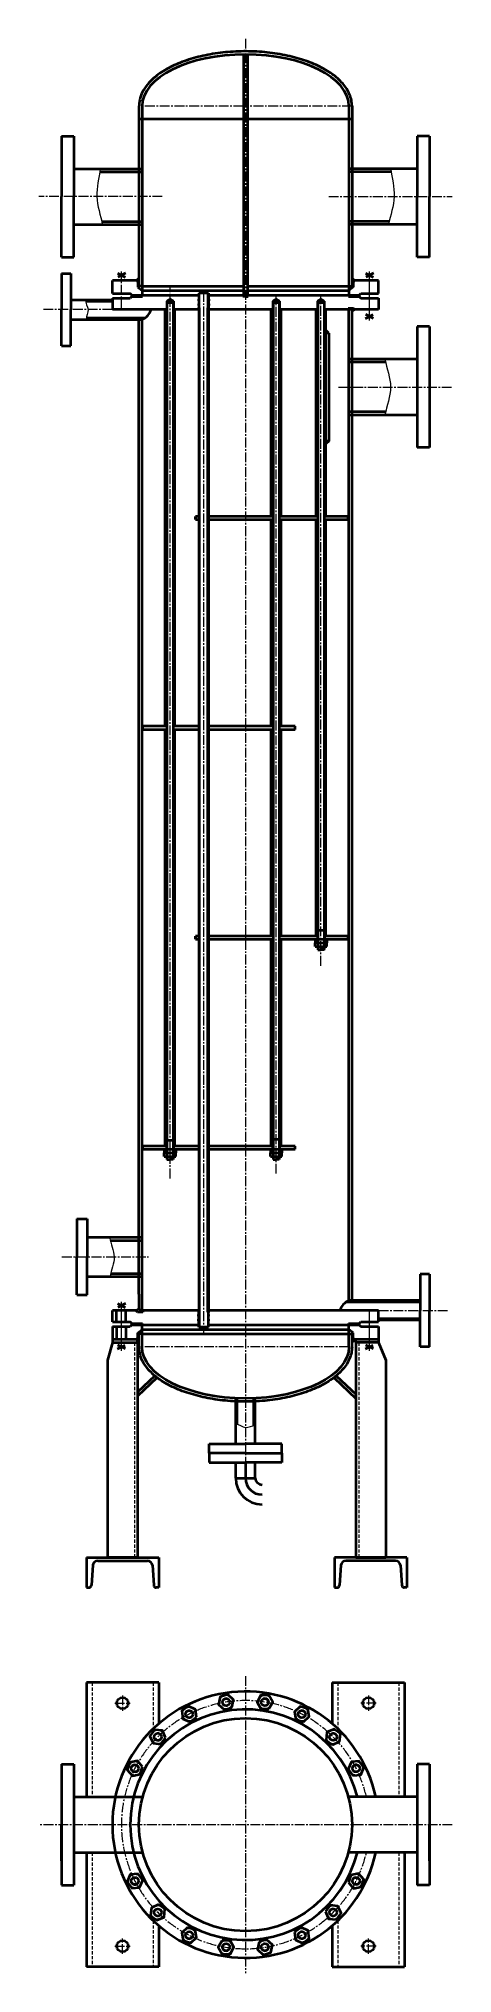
# Model space of a CAD drawing. Header units: millimetres. Extents: x -429811 to -211006, y 118619 to 258323.
# Drawn here: x -217172 to -216372, y 119811 to 123553 of the extents above; entities that cross this region are included whole.
import ezdxf

# ---------------------------------------------------------------- set-up
doc = ezdxf.new("R2010")
doc.units = ezdxf.units.MM
doc.linetypes.add('CENTER2', pattern=[28.575, 19.05, -3.175, 3.175, -3.175])
doc.linetypes.add('DASHED2', pattern=[9.525, 6.35, -3.175])
for name, color, linetype, lineweight in [('图层1', 7, 'Continuous', 40), ('图层2', 1, 'Continuous', 20), ('图层5', 3, 'DASHED2', 20), ('图层6', 4, 'CENTER2', 20)]:
    doc.layers.add(name, color=color, linetype=linetype, lineweight=lineweight)

msp = doc.modelspace()

# ---------------------------------------------------------------- linework, layer by layer
at = {"layer": '图层1'}
for p, q in [((-216776.41, 123522.07), (-216776.41, 123055.09)), ((-216768.41, 123522.07), (-216768.41, 123055.09)), ((-216978.41, 123422.09), (-216978.41, 123073.59)), ((-216972.41, 123422.09), (-216972.41, 123065.16)), ((-216572.41, 123422.09), (-216572.41, 123065.16)), ((-216566.41, 123422.09), (-216566.41, 123073.59)), ((-216776.41, 123397.09), (-216978.41, 123397.09)), ((-216566.41, 123397.09), (-216768.41, 123397.09)), ((-217128.41, 123364.09), (-217128.41, 123247.09)), ((-217128.41, 123364.09), (-217104.41, 123364.09)), ((-217104.41, 123364.09), (-217104.41, 123247.09)), ((-216440.41, 123364.09), (-216440.41, 123247.09)), ((-216416.41, 123364.09), (-216440.41, 123364.09)), ((-216416.41, 123364.09), (-216416.41, 123247.09)), ((-217104.41, 123301.09), (-216972.41, 123301.09)), ((-216440.41, 123301.09), (-216572.41, 123301.09)), ((-217054.28, 123295.09), (-216972.41, 123295.09)), ((-216490.54, 123295.09), (-216572.41, 123295.09)), ((-217128.41, 123130.09), (-217128.41, 123247.09)), ((-217104.41, 123130.09), (-217104.41, 123247.09)), ((-216440.41, 123130.09), (-216440.41, 123247.09)), ((-216416.41, 123130.09), (-216416.41, 123247.09)), ((-217104.41, 123193.09), (-216972.41, 123193.09)), ((-217050.98, 123199.09), (-216972.41, 123199.09)), ((-216493.83, 123199.09), (-216572.41, 123199.09)), ((-216440.41, 123193.09), (-216572.41, 123193.09)), ((-217128.41, 123130.09), (-217104.41, 123130.09)), ((-216416.41, 123130.09), (-216440.41, 123130.09)), ((-217128.41, 123098.59), (-217128.41, 123028.59)), ((-217128.41, 123098.59), (-217110.41, 123098.59)), ((-217110.41, 123098.59), (-217110.41, 123028.59)), ((-217029.91, 123059.59), (-217029.91, 123084.59)), ((-216983.41, 123084.59), (-217029.91, 123084.59)), ((-217020.21, 123098.92), (-217005.36, 123091.31)), ((-217004.6, 123098.92), (-217019.45, 123091.31)), ((-216983.41, 123084.59), (-216978.41, 123089.59)), ((-216983.41, 123084.59), (-216980.41, 123081.59)), ((-216980.41, 123081.59), (-216980.41, 123071.59)), ((-216980.41, 123081.59), (-216978.41, 123081.59)), ((-216561.41, 123084.59), (-216566.41, 123089.59)), ((-216564.41, 123081.59), (-216566.41, 123081.59)), ((-216561.41, 123084.59), (-216564.41, 123081.59)), ((-216564.41, 123081.59), (-216564.41, 123071.59)), ((-216514.91, 123084.59), (-216561.41, 123084.59)), ((-216540.21, 123098.92), (-216525.36, 123091.31)), ((-216524.6, 123098.92), (-216539.45, 123091.31)), ((-216514.91, 123059.59), (-216514.91, 123084.59)), ((-217110.41, 123047.59), (-217029.91, 123047.59)), ((-217081.88, 123044.59), (-217029.91, 123044.59)), ((-217029.91, 123059.59), (-216995.41, 123059.59)), ((-217029.91, 123050.59), (-216995.41, 123050.59)), ((-217029.91, 123050.59), (-217029.91, 123028.59)), ((-216992.41, 123056.59), (-216995.41, 123059.59)), ((-216992.41, 123053.59), (-216995.41, 123050.59)), ((-216992.41, 123056.59), (-216865.98, 123056.59)), ((-216992.41, 123056.59), (-216992.41, 123053.59)), ((-216992.41, 123053.59), (-216971.41, 123053.59)), ((-216972.41, 123073.59), (-216980.41, 123073.59)), ((-216980.41, 123071.59), (-216972.41, 123065.16)), ((-216975.03, 123056.59), (-216975.03, 123053.59)), ((-216972.41, 123073.59), (-216776.41, 123073.59)), ((-216972.41, 123065.16), (-216972.41, 123056.59)), ((-216972.41, 123065.16), (-216776.41, 123065.16)), ((-216971.41, 123056.59), (-216862.98, 123056.59)), ((-216971.41, 123056.59), (-216971.41, 123053.59)), ((-216924.81, 123044.59), (-216918.31, 123048.83)), ((-216911.81, 123044.59), (-216924.81, 123044.59)), ((-216924.81, 123044.59), (-216924.81, 123029.59)), ((-216924.31, 123042.11), (-216924.31, 121384.78)), ((-216924.31, 123042.11), (-216912.31, 123042.11)), ((-216918.31, 123048.83), (-216911.81, 123044.59)), ((-216912.31, 123042.11), (-216912.31, 121384.78)), ((-216911.81, 123044.59), (-216911.81, 123029.59)), ((-216863.56, 123056.59), (-216862.98, 123055.59)), ((-216863.48, 123048.59), (-216863.48, 123045.59)), ((-216862.98, 123048.59), (-216863.48, 123048.59)), ((-216863.48, 123045.59), (-216862.98, 123045.59)), ((-216863.48, 123039.59), (-216863.48, 123036.59)), ((-216862.98, 123039.59), (-216863.48, 123039.59)), ((-216862.98, 123060.59), (-216862.98, 123029.59)), ((-216843.86, 123060.59), (-216862.98, 123060.59)), ((-216861.78, 123032.71), (-216861.78, 123060.59)), ((-216844.93, 123032.71), (-216844.93, 123060.59)), ((-216843.73, 123060.59), (-216843.73, 123029.59)), ((-216843.16, 123056.59), (-216843.73, 123055.59)), ((-216843.73, 123056.59), (-216777.41, 123056.59)), ((-216843.73, 123055.59), (-216843.73, 123048.59)), ((-216843.23, 123048.59), (-216843.73, 123048.59)), ((-216843.73, 123045.59), (-216843.73, 123039.59)), ((-216843.73, 123045.59), (-216843.23, 123045.59)), ((-216843.23, 123039.59), (-216843.73, 123039.59)), ((-216843.23, 123048.59), (-216843.23, 123045.59)), ((-216843.23, 123039.59), (-216843.23, 123036.59)), ((-216777.41, 123053.59), (-216777.41, 123056.59)), ((-216777.41, 123055.09), (-216767.41, 123055.09)), ((-216772.41, 123053.59), (-216777.41, 123053.59)), ((-216772.41, 123053.59), (-216767.41, 123053.59)), ((-216768.41, 123073.59), (-216572.41, 123073.59)), ((-216768.41, 123065.16), (-216572.41, 123065.16)), ((-216767.41, 123056.59), (-216573.41, 123056.59)), ((-216767.41, 123053.59), (-216767.41, 123056.59)), ((-216713.11, 123048.83), (-216719.61, 123044.59)), ((-216719.61, 123044.59), (-216706.61, 123044.59)), ((-216719.61, 123044.59), (-216719.61, 123029.59)), ((-216719.11, 123042.11), (-216707.11, 123042.11)), ((-216719.11, 123042.11), (-216719.11, 121384.78)), ((-216706.61, 123044.59), (-216713.11, 123048.83)), ((-216707.11, 123042.11), (-216707.11, 121384.78)), ((-216706.61, 123044.59), (-216706.61, 123029.59)), ((-216626.5, 123048.83), (-216633, 123044.59)), ((-216633, 123044.59), (-216633, 123029.59)), ((-216633, 123044.59), (-216620, 123044.59)), ((-216632.5, 123042.11), (-216632.5, 121790.78)), ((-216632.5, 123042.11), (-216620.5, 123042.11)), ((-216620, 123044.59), (-216626.5, 123048.83)), ((-216620.5, 123042.11), (-216620.5, 121790.78)), ((-216620, 123044.59), (-216620, 123029.59)), ((-216573.41, 123056.59), (-216573.41, 123053.59)), ((-216573.41, 123056.59), (-216552.41, 123056.59)), ((-216573.41, 123053.59), (-216552.41, 123053.59)), ((-216572.41, 123073.59), (-216564.41, 123073.59)), ((-216564.41, 123071.59), (-216572.41, 123065.16)), ((-216572.41, 123065.16), (-216572.41, 123056.59)), ((-216569.79, 123056.59), (-216569.79, 123053.59)), ((-216552.41, 123056.59), (-216549.41, 123059.59)), ((-216552.41, 123056.59), (-216552.41, 123053.59)), ((-216552.41, 123053.59), (-216549.41, 123050.59)), ((-216549.41, 123059.59), (-216514.91, 123059.59)), ((-216549.41, 123050.59), (-216514.91, 123050.59)), ((-216514.91, 123050.59), (-216514.91, 123028.59)), ((-217128.41, 122958.59), (-217128.41, 123028.59)), ((-217110.41, 122958.59), (-217110.41, 123028.59)), ((-217110.41, 123009.59), (-216972.41, 123009.59)), ((-217080.14, 123012.59), (-216966.8, 123012.59)), ((-216925.81, 123028.59), (-217029.91, 123028.59)), ((-216978.41, 121124.02), (-216978.41, 123009.59)), ((-216972.41, 121089.59), (-216972.41, 123009.59)), ((-216927.81, 122222.59), (-216927.81, 123028.59)), ((-216925.81, 123028.59), (-216924.81, 123029.59)), ((-216925.81, 123028.59), (-216924.31, 123027.27)), ((-216925.81, 122222.59), (-216925.81, 123028.59)), ((-216924.81, 123029.59), (-216924.31, 123029.59)), ((-216911.81, 123029.59), (-216912.31, 123029.59)), ((-216910.81, 123028.59), (-216912.31, 123027.27)), ((-216910.81, 123028.59), (-216911.81, 123029.59)), ((-216862.86, 123028.59), (-216910.81, 123028.59)), ((-216910.81, 122222.59), (-216910.81, 123028.59)), ((-216908.81, 122222.59), (-216908.81, 123028.59)), ((-216863.56, 123028.59), (-216862.98, 123029.59)), ((-216863.48, 123036.59), (-216862.98, 123036.59)), ((-216862.86, 123031.59), (-216862.98, 123032.71)), ((-216862.98, 123029.59), (-216862.86, 123029.59)), ((-216862.86, 123031.59), (-216862.86, 121089.59)), ((-216861.66, 123031.59), (-216861.78, 123032.71)), ((-216861.66, 121089.59), (-216861.66, 123031.59)), ((-216845.06, 123031.59), (-216844.93, 123032.71)), ((-216845.06, 121089.59), (-216845.06, 123031.59)), ((-216843.86, 123031.59), (-216843.73, 123032.71)), ((-216843.86, 123031.59), (-216843.86, 121089.59)), ((-216843.86, 123029.59), (-216843.73, 123029.59)), ((-216720.61, 123028.59), (-216843.86, 123028.59)), ((-216843.73, 123036.59), (-216843.73, 123029.59)), ((-216843.73, 123036.59), (-216843.23, 123036.59)), ((-216843.16, 123028.59), (-216843.73, 123029.59)), ((-216722.61, 122628.59), (-216722.61, 123028.59)), ((-216720.61, 123028.59), (-216719.61, 123029.59)), ((-216720.61, 123028.59), (-216719.11, 123027.38)), ((-216720.61, 122628.59), (-216720.61, 123028.59)), ((-216719.61, 123029.59), (-216719.11, 123029.59)), ((-216706.61, 123029.59), (-216707.11, 123029.59)), ((-216705.61, 123028.59), (-216707.11, 123027.38)), ((-216705.61, 123028.59), (-216706.61, 123029.59)), ((-216634, 123028.59), (-216705.61, 123028.59)), ((-216705.61, 122628.59), (-216705.61, 123028.59)), ((-216703.61, 122628.59), (-216703.61, 123028.59)), ((-216636, 122628.59), (-216636, 123028.59)), ((-216634, 123028.59), (-216633, 123029.59)), ((-216634, 123028.59), (-216632.5, 123027.38)), ((-216634, 122628.59), (-216634, 123028.59)), ((-216633, 123029.59), (-216632.5, 123029.59)), ((-216620, 123029.59), (-216620.5, 123029.59)), ((-216619, 123028.59), (-216620.5, 123027.38)), ((-216619, 123028.59), (-216620, 123029.59)), ((-216573.91, 123028.59), (-216619, 123028.59)), ((-216619, 122628.59), (-216619, 123028.59)), ((-216617, 122628.59), (-216617, 123028.59)), ((-216573.91, 123028.59), (-216573.91, 123031.59)), ((-216573.91, 123031.59), (-216563.41, 123031.59)), ((-216572.41, 121111.59), (-216572.41, 123031.59)), ((-216570.41, 123031.59), (-216566.41, 123024.67)), ((-216560.41, 123028.59), (-216566.41, 123024.67)), ((-216566.41, 121111.59), (-216566.41, 123024.67)), ((-216563.41, 123031.59), (-216560.41, 123028.59)), ((-216514.91, 123028.59), (-216560.41, 123028.59)), ((-216540.21, 123011.27), (-216525.36, 123018.88)), ((-216524.6, 123011.27), (-216539.45, 123018.88)), ((-216611.35, 122983.09), (-216617, 122988.6)), ((-216611, 122983.09), (-216617, 122983.09)), ((-216611, 122983.09), (-216611, 122774.09)), ((-216416.41, 122995.59), (-216440.41, 122995.59)), ((-216440.41, 122995.59), (-216440.41, 122761.59)), ((-216416.41, 122995.59), (-216416.41, 122761.59)), ((-217128.41, 122958.59), (-217110.41, 122958.59)), ((-216440.41, 122932.59), (-216572.41, 122932.59)), ((-216501.47, 122926.59), (-216572.41, 122926.59)), ((-216501.47, 122830.59), (-216572.41, 122830.59)), ((-216440.41, 122824.59), (-216572.41, 122824.59)), ((-216611.35, 122774.09), (-216617, 122768.59)), ((-216611, 122774.09), (-216617, 122774.09)), ((-216416.41, 122761.59), (-216440.41, 122761.59)), ((-216868.91, 122622.59), (-216868.91, 122628.59)), ((-216868.91, 122628.59), (-216868.91, 122622.59)), ((-216862.86, 122628.59), (-216868.91, 122628.59)), ((-216719.11, 122628.59), (-216843.86, 122628.59)), ((-216632.5, 122628.59), (-216707.11, 122628.59)), ((-216573.91, 122628.59), (-216620.5, 122628.59)), ((-216573.91, 122622.59), (-216573.91, 122628.59)), ((-216868.91, 122622.59), (-216862.86, 122622.59)), ((-216843.86, 122622.59), (-216719.11, 122622.59)), ((-216722.61, 122222.59), (-216722.61, 122622.59)), ((-216720.61, 122222.59), (-216720.61, 122622.59)), ((-216707.11, 122622.59), (-216632.5, 122622.59)), ((-216705.61, 122222.59), (-216705.61, 122622.59)), ((-216703.61, 122222.59), (-216703.61, 122622.59)), ((-216636, 121816.59), (-216636, 122622.59)), ((-216634, 121816.59), (-216634, 122622.59)), ((-216620.5, 122622.59), (-216573.91, 122622.59)), ((-216619, 121816.59), (-216619, 122622.59)), ((-216617, 121816.59), (-216617, 122622.59)), ((-216971.41, 122222.59), (-216971.41, 122216.59)), ((-216971.41, 122216.59), (-216971.41, 122222.59)), ((-216924.31, 122222.59), (-216971.41, 122222.59)), ((-216971.41, 122216.59), (-216924.31, 122216.59)), ((-216927.81, 121410.59), (-216927.81, 122216.59)), ((-216925.81, 121410.59), (-216925.81, 122216.59)), ((-216862.86, 122222.59), (-216912.31, 122222.59)), ((-216912.31, 122216.59), (-216862.86, 122216.59)), ((-216910.81, 121410.59), (-216910.81, 122216.59)), ((-216908.81, 121410.59), (-216908.81, 122216.59)), ((-216719.11, 122222.59), (-216843.86, 122222.59)), ((-216843.86, 122216.59), (-216719.11, 122216.59)), ((-216722.61, 121816.59), (-216722.61, 122216.59)), ((-216720.61, 121816.59), (-216720.61, 122216.59)), ((-216676.41, 122222.59), (-216707.11, 122222.59)), ((-216707.11, 122216.59), (-216676.41, 122216.59)), ((-216705.61, 121816.59), (-216705.61, 122216.59)), ((-216703.61, 121816.59), (-216703.61, 122216.59)), ((-216676.41, 122216.59), (-216676.41, 122222.59)), ((-216868.91, 121816.59), (-216868.91, 121810.59)), ((-216868.91, 121810.59), (-216868.91, 121816.59)), ((-216862.86, 121816.59), (-216868.91, 121816.59)), ((-216868.91, 121810.59), (-216862.86, 121810.59)), ((-216719.11, 121816.59), (-216843.86, 121816.59)), ((-216843.86, 121810.59), (-216719.11, 121810.59)), ((-216722.61, 121410.59), (-216722.61, 121810.59)), ((-216720.61, 121410.59), (-216720.61, 121810.59)), ((-216632.5, 121816.59), (-216707.11, 121816.59)), ((-216707.11, 121810.59), (-216573.91, 121810.59)), ((-216705.61, 121410.59), (-216705.61, 121810.59)), ((-216703.61, 121410.59), (-216703.61, 121810.59)), ((-216637.61, 121810.59), (-216637.61, 121803.51)), ((-216637.61, 121803.51), (-216615.39, 121803.51)), ((-216637.61, 121796.42), (-216637.61, 121803.51)), ((-216633.28, 121816.59), (-216633.28, 121810.59)), ((-216632.5, 121827.93), (-216620.5, 121827.93)), ((-216573.91, 121816.59), (-216620.5, 121816.59)), ((-216619.73, 121816.59), (-216619.73, 121810.59)), ((-216615.39, 121810.59), (-216615.39, 121803.51)), ((-216615.39, 121796.42), (-216615.39, 121803.51)), ((-216573.91, 121810.59), (-216573.91, 121816.59)), ((-216637.61, 121796.42), (-216615.39, 121796.42)), ((-216632.5, 121790.78), (-216626.5, 121790.78)), ((-216632.5, 121790.78), (-216632.18, 121790.43)), ((-216632.18, 121790.43), (-216626.5, 121790.43)), ((-216620.5, 121790.78), (-216626.5, 121790.78)), ((-216620.83, 121790.43), (-216626.5, 121790.43)), ((-216620.5, 121790.78), (-216620.83, 121790.43)), ((-216971.41, 121404.59), (-216971.41, 121410.59)), ((-216971.41, 121410.59), (-216971.41, 121404.59)), ((-216924.31, 121410.59), (-216971.41, 121410.59)), ((-216971.41, 121404.59), (-216862.86, 121404.59)), ((-216929.42, 121404.59), (-216929.42, 121397.51)), ((-216929.42, 121390.42), (-216929.42, 121397.51)), ((-216929.42, 121397.51), (-216907.2, 121397.51)), ((-216929.42, 121390.42), (-216907.2, 121390.42)), ((-216925.08, 121410.59), (-216925.08, 121404.59)), ((-216924.31, 121421.93), (-216912.31, 121421.93)), ((-216862.86, 121410.59), (-216912.31, 121410.59)), ((-216911.54, 121410.59), (-216911.54, 121404.59)), ((-216907.2, 121404.59), (-216907.2, 121397.51)), ((-216907.2, 121390.42), (-216907.2, 121397.51)), ((-216719.11, 121410.59), (-216843.86, 121410.59)), ((-216843.86, 121404.59), (-216676.41, 121404.59)), ((-216724.22, 121404.59), (-216724.22, 121397.51)), ((-216724.22, 121397.51), (-216701.99, 121397.51)), ((-216724.22, 121390.42), (-216724.22, 121397.51)), ((-216724.22, 121390.42), (-216701.99, 121390.42)), ((-216719.88, 121410.59), (-216719.88, 121404.59)), ((-216719.11, 121424.22), (-216707.11, 121424.22)), ((-216676.41, 121410.59), (-216707.11, 121410.59)), ((-216706.33, 121410.59), (-216706.33, 121404.59)), ((-216701.99, 121404.59), (-216701.99, 121397.51)), ((-216701.99, 121390.42), (-216701.99, 121397.51)), ((-216676.41, 121404.59), (-216676.41, 121410.59)), ((-216924.31, 121384.78), (-216923.99, 121384.43)), ((-216924.31, 121384.78), (-216918.31, 121384.78)), ((-216923.99, 121384.43), (-216918.31, 121384.43)), ((-216912.31, 121384.78), (-216918.31, 121384.78)), ((-216912.64, 121384.43), (-216918.31, 121384.43)), ((-216912.31, 121384.78), (-216912.64, 121384.43)), ((-216719.11, 121384.78), (-216713.11, 121384.78)), ((-216719.11, 121384.78), (-216718.78, 121384.43)), ((-216718.78, 121384.43), (-216713.11, 121384.43)), ((-216707.11, 121384.78), (-216713.11, 121384.78)), ((-216707.43, 121384.43), (-216713.11, 121384.43)), ((-216707.11, 121384.78), (-216707.43, 121384.43)), ((-217098.41, 121269.59), (-217098.41, 121196.09)), ((-217098.41, 121269.59), (-217078.41, 121269.59)), ((-217078.41, 121269.59), (-217078.41, 121196.09)), ((-217078.41, 121234.09), (-216972.41, 121234.09)), ((-217034.09, 121228.09), (-216972.41, 121228.09)), ((-217098.41, 121122.59), (-217098.41, 121196.09)), ((-217078.41, 121122.59), (-217078.41, 121196.09)), ((-217078.41, 121158.09), (-216972.41, 121158.09)), ((-217033.01, 121164.09), (-216972.41, 121164.09)), ((-216416.41, 121162.59), (-216434.41, 121162.59)), ((-216434.41, 121162.59), (-216434.41, 121092.59)), ((-216416.41, 121162.59), (-216416.41, 121092.59)), ((-217098.41, 121122.59), (-217078.41, 121122.59)), ((-217029.91, 121070.59), (-217029.91, 121092.59)), ((-216984.41, 121092.59), (-217029.91, 121092.59)), ((-217022.03, 121070.59), (-217022.03, 121092.59)), ((-217020.21, 121105.84), (-217005.36, 121098.24)), ((-217004.6, 121105.84), (-217019.45, 121098.24)), ((-217004.03, 121070.59), (-217004.03, 121092.59)), ((-216984.41, 121092.59), (-216978.41, 121096.52)), ((-216981.41, 121089.59), (-216984.41, 121092.59)), ((-216978.41, 121124.02), (-216978.41, 121096.52)), ((-216974.41, 121089.59), (-216978.41, 121096.52)), ((-216862.86, 121092.59), (-216970.91, 121092.59)), ((-216970.91, 121092.59), (-216970.91, 121089.59)), ((-216863.56, 121092.59), (-216862.98, 121091.59)), ((-216862.98, 121060.59), (-216862.98, 121091.59)), ((-216862.98, 121091.59), (-216862.86, 121091.59)), ((-216514.91, 121092.59), (-216843.86, 121092.59)), ((-216843.86, 121091.59), (-216843.73, 121091.59)), ((-216843.16, 121092.59), (-216843.73, 121091.59)), ((-216843.73, 121060.59), (-216843.73, 121091.59)), ((-216843.73, 121084.59), (-216843.73, 121091.59)), ((-216434.41, 121108.59), (-216578.02, 121108.59)), ((-216434.41, 121111.59), (-216572.41, 121111.59)), ((-216514.91, 121070.59), (-216514.91, 121092.59)), ((-216434.41, 121022.59), (-216434.41, 121092.59)), ((-216416.41, 121022.59), (-216416.41, 121092.59)), ((-217029.91, 121070.59), (-216995.41, 121070.59)), ((-217029.91, 121061.59), (-217029.91, 121036.59)), ((-217029.91, 121061.59), (-216995.41, 121061.59)), ((-217022.03, 121061.59), (-217022.03, 121036.59)), ((-217004.03, 121061.59), (-217004.03, 121036.59)), ((-216992.41, 121067.59), (-216995.41, 121070.59)), ((-216992.41, 121064.59), (-216995.41, 121061.59)), ((-216992.41, 121064.59), (-216992.41, 121067.59)), ((-216992.41, 121067.59), (-216971.41, 121067.59)), ((-216992.41, 121064.59), (-216862.98, 121064.59)), ((-216970.91, 121089.59), (-216981.41, 121089.59)), ((-216980.41, 121049.59), (-216972.41, 121056.03)), ((-216975.03, 121064.59), (-216975.03, 121067.59)), ((-216972.41, 121056.03), (-216972.41, 121064.59)), ((-216972.41, 121056.03), (-216572.41, 121056.03)), ((-216972.41, 121022.35), (-216972.41, 121056.03)), ((-216971.41, 121064.59), (-216971.41, 121067.59)), ((-216971.41, 121064.59), (-216865.98, 121064.59)), ((-216863.56, 121064.59), (-216862.98, 121065.59)), ((-216863.48, 121081.59), (-216863.48, 121084.59)), ((-216863.48, 121084.59), (-216862.98, 121084.59)), ((-216862.98, 121081.59), (-216863.48, 121081.59)), ((-216863.48, 121075.59), (-216862.98, 121075.59)), ((-216863.48, 121072.59), (-216863.48, 121075.59)), ((-216862.98, 121072.59), (-216863.48, 121072.59)), ((-216862.86, 121089.59), (-216862.98, 121088.48)), ((-216843.73, 121060.59), (-216862.98, 121060.59)), ((-216861.66, 121089.59), (-216861.78, 121088.48)), ((-216861.78, 121088.48), (-216861.78, 121060.59)), ((-216845.06, 121089.59), (-216844.93, 121088.48)), ((-216844.93, 121088.48), (-216844.93, 121060.59)), ((-216843.86, 121089.59), (-216843.73, 121088.48)), ((-216843.73, 121084.59), (-216843.23, 121084.59)), ((-216843.73, 121075.59), (-216843.73, 121081.59)), ((-216843.23, 121081.59), (-216843.73, 121081.59)), ((-216843.73, 121075.59), (-216843.23, 121075.59)), ((-216843.73, 121065.59), (-216843.73, 121072.59)), ((-216843.23, 121072.59), (-216843.73, 121072.59)), ((-216843.16, 121064.59), (-216843.73, 121065.59)), ((-216843.73, 121064.59), (-216772.41, 121064.59)), ((-216843.23, 121081.59), (-216843.23, 121084.59)), ((-216843.23, 121072.59), (-216843.23, 121075.59)), ((-216772.41, 121064.59), (-216573.41, 121064.59)), ((-216573.41, 121064.59), (-216573.41, 121067.59)), ((-216573.41, 121067.59), (-216552.41, 121067.59)), ((-216573.41, 121064.59), (-216552.41, 121064.59)), ((-216572.41, 121056.03), (-216572.41, 121064.59)), ((-216564.41, 121049.59), (-216572.41, 121056.03)), ((-216572.41, 121022.35), (-216572.41, 121056.03)), ((-216569.79, 121064.59), (-216569.79, 121067.59)), ((-216552.41, 121067.59), (-216549.41, 121070.59)), ((-216552.41, 121064.59), (-216552.41, 121067.59)), ((-216552.41, 121064.59), (-216549.41, 121061.59)), ((-216549.41, 121070.59), (-216514.91, 121070.59)), ((-216549.41, 121061.59), (-216514.91, 121061.59)), ((-216434.41, 121076.59), (-216514.91, 121076.59)), ((-216434.41, 121073.59), (-216514.91, 121073.59)), ((-216514.91, 121061.59), (-216514.91, 121036.59)), ((-217029.91, 121030.59), (-217039.18, 120996.8)), ((-216983.41, 121036.59), (-217029.91, 121036.59)), ((-217029.91, 121036.59), (-217029.91, 121030.59)), ((-217029.91, 121030.59), (-216981.18, 121030.59)), ((-217020.21, 121018.2), (-217005.36, 121025.8)), ((-217004.6, 121018.2), (-217019.45, 121025.8)), ((-216983.41, 121036.59), (-216980.41, 121039.59)), ((-216983.41, 121036.6), (-216978.41, 121031.6)), ((-216981.18, 121030.59), (-216981.18, 121034.37)), ((-216981.18, 121030.59), (-216981.18, 120614.59)), ((-216980.41, 121039.59), (-216980.41, 121049.59)), ((-216972.41, 121047.39), (-216980.41, 121047.39)), ((-216980.41, 121039.59), (-216978.41, 121039.59)), ((-216978.41, 121022.35), (-216978.41, 121047.39)), ((-216972.41, 121047.39), (-216572.41, 121047.39)), ((-216572.41, 121047.39), (-216564.41, 121047.39)), ((-216566.41, 121022.35), (-216566.41, 121047.39)), ((-216564.41, 121039.59), (-216566.41, 121039.59)), ((-216561.41, 121036.6), (-216566.41, 121031.6)), ((-216564.41, 121039.59), (-216564.41, 121049.59)), ((-216561.41, 121036.59), (-216564.41, 121039.59)), ((-216514.91, 121036.59), (-216561.41, 121036.59)), ((-216559.27, 121030.59), (-216559.27, 121036.59)), ((-216559.27, 121030.59), (-216559.27, 120614.59)), ((-216514.91, 121030.59), (-216559.27, 121030.59)), ((-216540.21, 121018.2), (-216525.36, 121025.8)), ((-216524.6, 121018.2), (-216539.45, 121025.8)), ((-216514.91, 121036.59), (-216514.91, 121030.59)), ((-216514.91, 121030.59), (-216501.27, 120996.8)), ((-216416.41, 121022.59), (-216434.41, 121022.59)), ((-217039.18, 120996.8), (-217039.18, 120614.59)), ((-216501.27, 120996.8), (-216501.27, 120614.59)), ((-216947.91, 120966.43), (-216981.18, 120934.81)), ((-216943.78, 120962.08), (-216981.18, 120926.54)), ((-216601.03, 120962.08), (-216559.27, 120922.39)), ((-216596.9, 120966.43), (-216559.27, 120930.67)), ((-216791.41, 120834.35), (-216791.41, 120922.8)), ((-216788.41, 120872.6), (-216788.41, 120922.8)), ((-216756.41, 120870.14), (-216756.41, 120922.8)), ((-216753.41, 120834.35), (-216753.41, 120922.8)), ((-216842.41, 120834.35), (-216772.41, 120834.35)), ((-216842.41, 120816.35), (-216842.41, 120834.35)), ((-216702.41, 120834.35), (-216772.41, 120834.35)), ((-216702.41, 120816.35), (-216702.41, 120834.35)), ((-216772.41, 120816.35), (-216842.41, 120816.35)), ((-216842.41, 120816.35), (-216842.41, 120798.35)), ((-216842.41, 120798.35), (-216772.41, 120798.35)), ((-216791.41, 120768.35), (-216791.41, 120798.35)), ((-216772.41, 120816.35), (-216702.41, 120816.35)), ((-216702.41, 120798.35), (-216772.41, 120798.35)), ((-216772.41, 120798.35), (-216772.41, 120768.35)), ((-216753.41, 120768.35), (-216753.41, 120798.35)), ((-216702.41, 120816.35), (-216702.41, 120798.35)), ((-216791.41, 120768.35), (-216753.41, 120768.35)), ((-216772.41, 120768.35), (-216772.41, 120768.35)), ((-216740.41, 120736.35), (-216740.41, 120736.35)), ((-217080.18, 120614.59), (-216940.18, 120614.59)), ((-217080.18, 120614.59), (-217080.18, 120556.59)), ((-217058.3, 120608.59), (-216962.06, 120608.59)), ((-216981.18, 120614.59), (-217039.18, 120614.59)), ((-216940.18, 120614.59), (-216940.18, 120556.59)), ((-216600.27, 120614.59), (-216600.27, 120556.59)), ((-216460.27, 120614.59), (-216600.27, 120614.59)), ((-216482.15, 120608.59), (-216578.39, 120608.59)), ((-216559.27, 120614.59), (-216501.27, 120614.59)), ((-216460.27, 120614.59), (-216460.27, 120556.59)), ((-217067.78, 120599.73), (-217070.38, 120561.07)), ((-216952.58, 120599.73), (-216949.98, 120561.07)), ((-216587.87, 120599.73), (-216590.47, 120561.07)), ((-216472.68, 120599.73), (-216470.08, 120561.07)), ((-217080.18, 120556.59), (-217075.17, 120556.59)), ((-216940.18, 120556.59), (-216945.19, 120556.59)), ((-216600.27, 120556.59), (-216595.26, 120556.59)), ((-216460.27, 120556.59), (-216465.29, 120556.59)), ((-217080.18, 120373.02), (-217080.18, 120152.02)), ((-216940.18, 120373.02), (-217080.18, 120373.02)), ((-216940.18, 120373.02), (-216940.18, 120293.37)), ((-216604.64, 120373.02), (-216464.64, 120373.02)), ((-216604.64, 120373.02), (-216604.64, 120293.37)), ((-216464.64, 120373.02), (-216464.64, 120152.02)), ((-217128.41, 120215.02), (-217104.41, 120215.02)), ((-217128.41, 120215.02), (-217128.41, 119981.02)), ((-217104.41, 120215.02), (-217104.41, 119981.02)), ((-216416.41, 120215.02), (-216440.41, 120215.02)), ((-216440.41, 120215.02), (-216440.41, 119981.02)), ((-216416.41, 120215.02), (-216416.41, 119981.02)), ((-217128.41, 120168.02), (-217128.41, 120098.02)), ((-217104.41, 120152.02), (-216971.2, 120152.02)), ((-216440.41, 120152.02), (-216573.61, 120152.02)), ((-217128.41, 120028.02), (-217128.41, 120098.02)), ((-216416.41, 120028.02), (-216416.41, 120098.02)), ((-217104.41, 120044.02), (-216971.2, 120044.02)), ((-217080.18, 120044.02), (-217080.18, 119823.02)), ((-216440.41, 120044.02), (-216573.61, 120044.02)), ((-216464.64, 120044.02), (-216464.64, 119823.02)), ((-217128.41, 119981.02), (-217104.41, 119981.02)), ((-216416.41, 119981.02), (-216440.41, 119981.02)), ((-216940.18, 119902.68), (-216940.18, 119823.02)), ((-216604.64, 119902.68), (-216604.64, 119823.02)), ((-216940.18, 119823.02), (-217080.18, 119823.02)), ((-216604.64, 119823.02), (-216464.64, 119823.02))]:
    msp.add_line(p, q, dxfattribs=at)
for points in [[(-216798.66, 120324.9), (-216795.5, 120339.77), (-216806.79, 120349.94), (-216821.25, 120345.24), (-216824.41, 120330.37), (-216813.11, 120320.2)], [(-216727.26, 120321.91), (-216719.66, 120335.07), (-216727.26, 120348.23), (-216742.46, 120348.23), (-216750.06, 120335.07), (-216742.46, 120321.91)], [(-216867.48, 120305.68), (-216869.07, 120320.8), (-216882.95, 120326.98), (-216895.25, 120318.05), (-216893.66, 120302.93), (-216879.78, 120296.75)], [(-216660.29, 120297), (-216648.99, 120307.17), (-216652.15, 120322.03), (-216666.61, 120326.73), (-216677.9, 120316.56), (-216674.74, 120301.69)], [(-216927, 120266.14), (-216933.18, 120280.03), (-216948.29, 120281.61), (-216957.23, 120269.32), (-216951.05, 120255.43), (-216935.93, 120253.84)], [(-216604.29, 120252.61), (-216590.4, 120258.8), (-216588.82, 120273.91), (-216601.11, 120282.84), (-216615, 120276.66), (-216616.59, 120261.55)], [(-216971.38, 120210.14), (-216981.55, 120221.44), (-216996.42, 120218.28), (-217001.12, 120203.82), (-216990.95, 120192.53), (-216976.08, 120195.69)], [(-216564.75, 120193.1), (-216549.63, 120194.68), (-216543.45, 120208.57), (-216552.38, 120220.87), (-216567.5, 120219.28), (-216573.68, 120205.39)], [(-216980.07, 120002.95), (-216995.18, 120001.36), (-217001.36, 119987.48), (-216992.43, 119975.18), (-216977.31, 119976.77), (-216971.13, 119990.65)], [(-216573.43, 119985.91), (-216563.26, 119974.61), (-216548.4, 119977.77), (-216543.7, 119992.23), (-216553.87, 120003.52), (-216568.74, 120000.36)], [(-216940.52, 119943.43), (-216954.41, 119937.25), (-216956, 119922.14), (-216943.7, 119913.2), (-216929.82, 119919.38), (-216928.23, 119934.5)], [(-216617.82, 119929.91), (-216611.63, 119916.02), (-216596.52, 119914.43), (-216587.59, 119926.73), (-216593.77, 119940.61), (-216608.88, 119942.2)], [(-216884.52, 119899.05), (-216895.82, 119888.88), (-216892.66, 119874.01), (-216878.2, 119869.31), (-216866.91, 119879.49), (-216870.07, 119894.35)], [(-216677.33, 119890.36), (-216675.75, 119875.25), (-216661.86, 119869.07), (-216649.56, 119878), (-216651.15, 119893.12), (-216665.04, 119899.3)], [(-216817.55, 119874.14), (-216825.15, 119860.98), (-216817.55, 119847.82), (-216802.35, 119847.82), (-216794.75, 119860.98), (-216802.35, 119874.14)], [(-216746.16, 119871.15), (-216749.32, 119856.28), (-216738.02, 119846.11), (-216723.57, 119850.81), (-216720.41, 119865.67), (-216731.7, 119875.84)]]:
    msp.add_lwpolyline(points, close=True, dxfattribs=at)
for centre, radius in [((-217010.18, 120333.02), 11), ((-216534.64, 120333.02), 11), ((-216881.36, 120311.86), 7), ((-216809.95, 120335.07), 7), ((-216734.86, 120335.07), 7), ((-216663.45, 120311.86), 7), ((-216772.41, 120098.02), 206), ((-216942.11, 120267.73), 7), ((-216602.7, 120267.73), 7), ((-216986.25, 120206.98), 7), ((-216558.57, 120206.98), 7), ((-216986.25, 119989.07), 7), ((-216558.57, 119989.07), 7), ((-216942.11, 119928.32), 7), ((-216602.7, 119928.32), 7), ((-217010.18, 119863.02), 11), ((-216881.36, 119884.18), 7), ((-216809.95, 119860.98), 7), ((-216734.86, 119860.98), 7), ((-216663.45, 119884.18), 7), ((-216534.64, 119863.02), 11)]:
    msp.add_circle(centre, radius, dxfattribs=at)
for centre, radius, start, end in [((-216983.63, 123037.31), 29.9, 292.03786, 343.05047), ((-216561.19, 121083.88), 29.9, 112.03786, 163.05047), ((-216740.41, 120768.35), 51, 180, 270), ((-216740.41, 120768.35), 32, 180, 270), ((-216740.41, 120768.35), 13, 180, 270), ((-217058.3, 120599.09), 9.5, 90, 176.15123), ((-216962.06, 120599.09), 9.5, 3.84877, 90), ((-216578.39, 120599.09), 9.5, 90, 176.15123), ((-216482.15, 120599.09), 9.5, 3.84877, 90), ((-217075.17, 120561.39), 4.8, 270, 356.15123), ((-216945.19, 120561.39), 4.8, 183.84877, 270), ((-216595.26, 120561.39), 4.8, 270, 356.15123), ((-216465.29, 120561.39), 4.8, 183.84877, 270), ((-216772.41, 120098.02), 257.5, 12.10528, 347.89472), ((-216772.41, 120098.02), 223, 14.01362, 345.98638)]:
    msp.add_arc(centre, radius, start, end, dxfattribs=at)
msp.add_ellipse((-216772.41, 123422.09), major_axis=(-200, 0), ratio=0.5, start_param=3.1415927, end_param=6.2831853, dxfattribs=at)
at = {"layer": '图层1', "extrusion": (0, 0, -1)}
msp.add_ellipse((-216772.41, 121022.35), major_axis=(-200, 0), ratio=0.5, start_param=3.1415927, end_param=6.2831853, dxfattribs=at)
at = {"layer": '图层1'}
for points in [[(-216566.41, 123422.09), (-216566.41, 123425.92), (-216566.8, 123429.74), (-216568.36, 123437.31), (-216569.52, 123441.06), (-216572.57, 123448.41), (-216574.47, 123452.02), (-216581.09, 123462.46), (-216586.8, 123469.04), (-216600.53, 123481.37), (-216608.55, 123487.12), (-216626.6, 123497.64), (-216636.62, 123502.41), (-216658.28, 123510.84), (-216669.92, 123514.49), (-216694.38, 123520.55), (-216707.19, 123522.96), (-216733.49, 123526.44), (-216746.98, 123527.52), (-216774.12, 123528.32), (-216787.77, 123528.03), (-216814.69, 123526.1), (-216827.96, 123524.46), (-216853.61, 123519.87), (-216865.99, 123516.93), (-216889.38, 123509.86), (-216900.4, 123505.72), (-216920.64, 123496.38), (-216929.87, 123491.18), (-216946.19, 123479.87), (-216953.28, 123473.76), (-216963.2, 123462.77), (-216966.67, 123458.1), (-216972.33, 123448.45), (-216974.52, 123443.47), (-216977.52, 123433.32), (-216978.32, 123428.14), (-216978.4, 123422.67), (-216978.41, 123422.38), (-216978.41, 123422.09)], [(-216566.41, 121022.35), (-216566.41, 121018.53), (-216566.8, 121014.7), (-216568.36, 121007.13), (-216569.52, 121003.39), (-216572.57, 120996.03), (-216574.47, 120992.42), (-216581.09, 120981.98), (-216586.8, 120975.4), (-216600.53, 120963.07), (-216608.55, 120957.32), (-216626.6, 120946.8), (-216636.62, 120942.03), (-216658.28, 120933.61), (-216669.92, 120929.96), (-216694.38, 120923.9), (-216707.19, 120921.49), (-216733.49, 120918), (-216746.98, 120916.92), (-216774.12, 120916.13), (-216787.77, 120916.41), (-216814.69, 120918.34), (-216827.96, 120919.99), (-216853.61, 120924.57), (-216865.99, 120927.51), (-216889.38, 120934.59), (-216900.4, 120938.73), (-216920.64, 120948.06), (-216929.87, 120953.26), (-216946.19, 120964.57), (-216953.28, 120970.68), (-216963.2, 120981.67), (-216966.67, 120986.34), (-216972.33, 120996), (-216974.52, 121000.97), (-216977.52, 121011.13), (-216978.32, 121016.3), (-216978.4, 121021.77), (-216978.41, 121022.06), (-216978.41, 121022.35)]]:
    msp.add_open_spline(points, degree=3, knots=[3.1415927, 3.1415927, 3.1415927, 3.1415927, 3.2439965, 3.2439965, 3.3464004, 3.3464004, 3.4488042, 3.4488042, 3.6496646, 3.6496646, 3.850525, 3.850525, 4.0513854, 4.0513854, 4.2522459, 4.2522459, 4.4531063, 4.4531063, 4.6539667, 4.6539667, 4.8548271, 4.8548271, 5.0556875, 5.0556875, 5.256548, 5.256548, 5.4574084, 5.4574084, 5.6582688, 5.6582688, 5.8591292, 5.8591292, 5.9978989, 5.9978989, 6.1366686, 6.1366686, 6.2754383, 6.2754383, 6.2831853, 6.2831853, 6.2831853, 6.2831853], dxfattribs=at)
at = {"layer": '图层2'}
for p, q in [((-216532.41, 123007.66), (-216532.41, 123102.53)), ((-216632.18, 121810.59), (-216632.18, 121827.93)), ((-216620.83, 121810.59), (-216620.83, 121827.93)), ((-216632.18, 121790.43), (-216632.18, 121796.42)), ((-216620.83, 121790.43), (-216620.83, 121796.42)), ((-216923.99, 121404.59), (-216923.99, 121421.93)), ((-216923.99, 121384.43), (-216923.99, 121390.42)), ((-216912.64, 121404.59), (-216912.64, 121421.93)), ((-216912.64, 121384.43), (-216912.64, 121390.42)), ((-216718.78, 121404.59), (-216718.78, 121424.22)), ((-216718.78, 121384.43), (-216718.78, 121390.42)), ((-216707.43, 121404.59), (-216707.43, 121424.22)), ((-216707.43, 121384.43), (-216707.43, 121390.42)), ((-217012.41, 121014.58), (-217012.41, 121109.46)), ((-216532.41, 121014.58), (-216532.41, 121092.59))]:
    msp.add_line(p, q, dxfattribs=at)
for centre in [(-216809.95, 120335.07), (-216734.86, 120335.07), (-216881.36, 120311.86), (-216663.45, 120311.86), (-216942.11, 120267.73), (-216602.7, 120267.73), (-216986.25, 120206.98), (-216558.57, 120206.98), (-216986.25, 119989.07), (-216558.57, 119989.07), (-216942.11, 119928.32), (-216602.7, 119928.32), (-216881.36, 119884.18), (-216663.45, 119884.18), (-216809.95, 119860.98), (-216734.86, 119860.98)]:
    msp.add_circle(centre, 13.16, dxfattribs=at)
for centre, start, end in [((-216809.95, 120335.07), 18, 287.04503), ((-216734.86, 120335.07), 360, 269.04503), ((-216881.36, 120311.86), 36, 305.04503), ((-216663.45, 120311.86), 342, 251.04503), ((-216942.11, 120267.73), 54, 323.04503), ((-216602.7, 120267.73), 324, 233.04503), ((-216986.25, 120206.98), 72, 341.04503), ((-216558.57, 120206.98), 306, 215.04503), ((-216986.25, 119989.07), 126, 35.04503), ((-216558.57, 119989.07), 252, 161.04503), ((-216942.11, 119928.32), 144, 53.04503), ((-216602.7, 119928.32), 234, 143.04503), ((-216881.36, 119884.18), 162, 71.04503), ((-216809.95, 119860.98), 180, 89.04503), ((-216734.86, 119860.98), 198, 107.04503), ((-216663.45, 119884.18), 216, 125.04503)]:
    msp.add_arc(centre, 8, start, end, dxfattribs=at)
for points, knots in [([(-217053.25, 123301.09), (-217056.21, 123282.99), (-217065.27, 123246.75), (-217052.84, 123211.17), (-217048.94, 123193.09)], [25.5339353, 25.5339353, 25.5339353, 25.5339353, 80.0176341, 135.0501053, 135.0501053, 135.0501053, 135.0501053]), ([(-216491.56, 123301.09), (-216488.61, 123282.99), (-216479.55, 123246.75), (-216491.98, 123211.17), (-216495.87, 123193.09)], [25.5339353, 25.5339353, 25.5339353, 25.5339353, 80.0176341, 135.0501053, 135.0501053, 135.0501053, 135.0501053]), ([(-217035.29, 121234.09), (-217033.39, 121221.24), (-217020.18, 121196.25), (-217032.36, 121170.92), (-217034.11, 121158.09)], [6.5311642, 6.5311642, 6.5311642, 6.5311642, 45.4545291, 84.1597314, 84.1597314, 84.1597314, 84.1597314])]:
    msp.add_open_spline(points, degree=3, knots=knots, dxfattribs=at)
for points, start_tangent, end_tangent in [([(-217082.2, 123047.59), (-217076.81, 123028.59), (-217080.4, 123009.59)], (0, -1), (0, -1)), ([(-216791.41, 120872.97), (-216772.41, 120866.51), (-216753.41, 120870.42)], (1, 0), (1, 0))]:
    msp.add_spline(points, degree=3, dxfattribs=dict(at, start_tangent=start_tangent, end_tangent=end_tangent))
msp.add_open_spline([(-216502.96, 122932.59), (-216498.69, 122914.46), (-216485.25, 122878.59), (-216498.69, 122842.73), (-216502.96, 122824.59)], degree=3, dxfattribs=at)
at = {"layer": '图层5'}
for p, q in [((-216987.18, 121030.59), (-216987.18, 120614.59)), ((-216553.27, 121030.59), (-216553.27, 120614.59)), ((-217068.73, 120373.02), (-217068.73, 120152.02)), ((-216951.28, 120373.02), (-216951.28, 120283.26)), ((-216593.53, 120373.02), (-216593.53, 120283.26)), ((-216476.09, 120373.02), (-216476.09, 120152.02)), ((-217068.73, 120044.02), (-217068.73, 119823.02)), ((-216476.09, 120044.02), (-216476.09, 119823.02)), ((-216951.28, 119912.79), (-216951.28, 119823.02)), ((-216593.53, 119912.79), (-216593.53, 119823.02))]:
    msp.add_line(p, q, dxfattribs=at)
at = {"layer": '图层6'}
for p, q in [((-216772.41, 123552.52), (-216772.41, 120762.12)), ((-216776.41, 123422.09), (-216978.41, 123422.09)), ((-216566.41, 123422.09), (-216768.41, 123422.09)), ((-216933.28, 123247.09), (-217172.41, 123247.09)), ((-216611.53, 123247.09), (-216372.4, 123247.09)), ((-217012.41, 123028.59), (-217012.41, 123102.53)), ((-216918.31, 121347.96), (-216918.31, 123071.1)), ((-216853.36, 123062.85), (-216853.36, 121046.78)), ((-216713.11, 121357.32), (-216713.11, 123054.74)), ((-216626.5, 121759.4), (-216626.5, 123054.75)), ((-217029.91, 123028.59), (-217164.26, 123028.59)), ((-216592.72, 122878.59), (-216372.4, 122878.59)), ((-217127.4, 121196.09), (-216960, 121196.09)), ((-216514.91, 121092.59), (-216380.55, 121092.59)), ((-216776.41, 121022.35), (-216978.41, 121022.35)), ((-216572.41, 121022.35), (-216768.41, 121022.35)), ((-216772.41, 120385.52), (-216772.41, 119810.52)), ((-217010.18, 120348.02), (-217010.18, 120318.02)), ((-216534.64, 120348.02), (-216534.64, 120318.02)), ((-217025.18, 120333.02), (-216995.18, 120333.02)), ((-216519.64, 120333.02), (-216549.64, 120333.02)), ((-216372.4, 120098.02), (-217172.41, 120098.02)), ((-217025.18, 119863.02), (-216995.18, 119863.02)), ((-217010.18, 119848.02), (-217010.18, 119878.02)), ((-216519.64, 119863.02), (-216549.64, 119863.02)), ((-216534.64, 119848.02), (-216534.64, 119878.02))]:
    msp.add_line(p, q, dxfattribs=at)
msp.add_arc((-216772.41, 120098.02), 240, 13.00288, 346.99712, dxfattribs=at)

doc.saveas('drawing.dxf')
